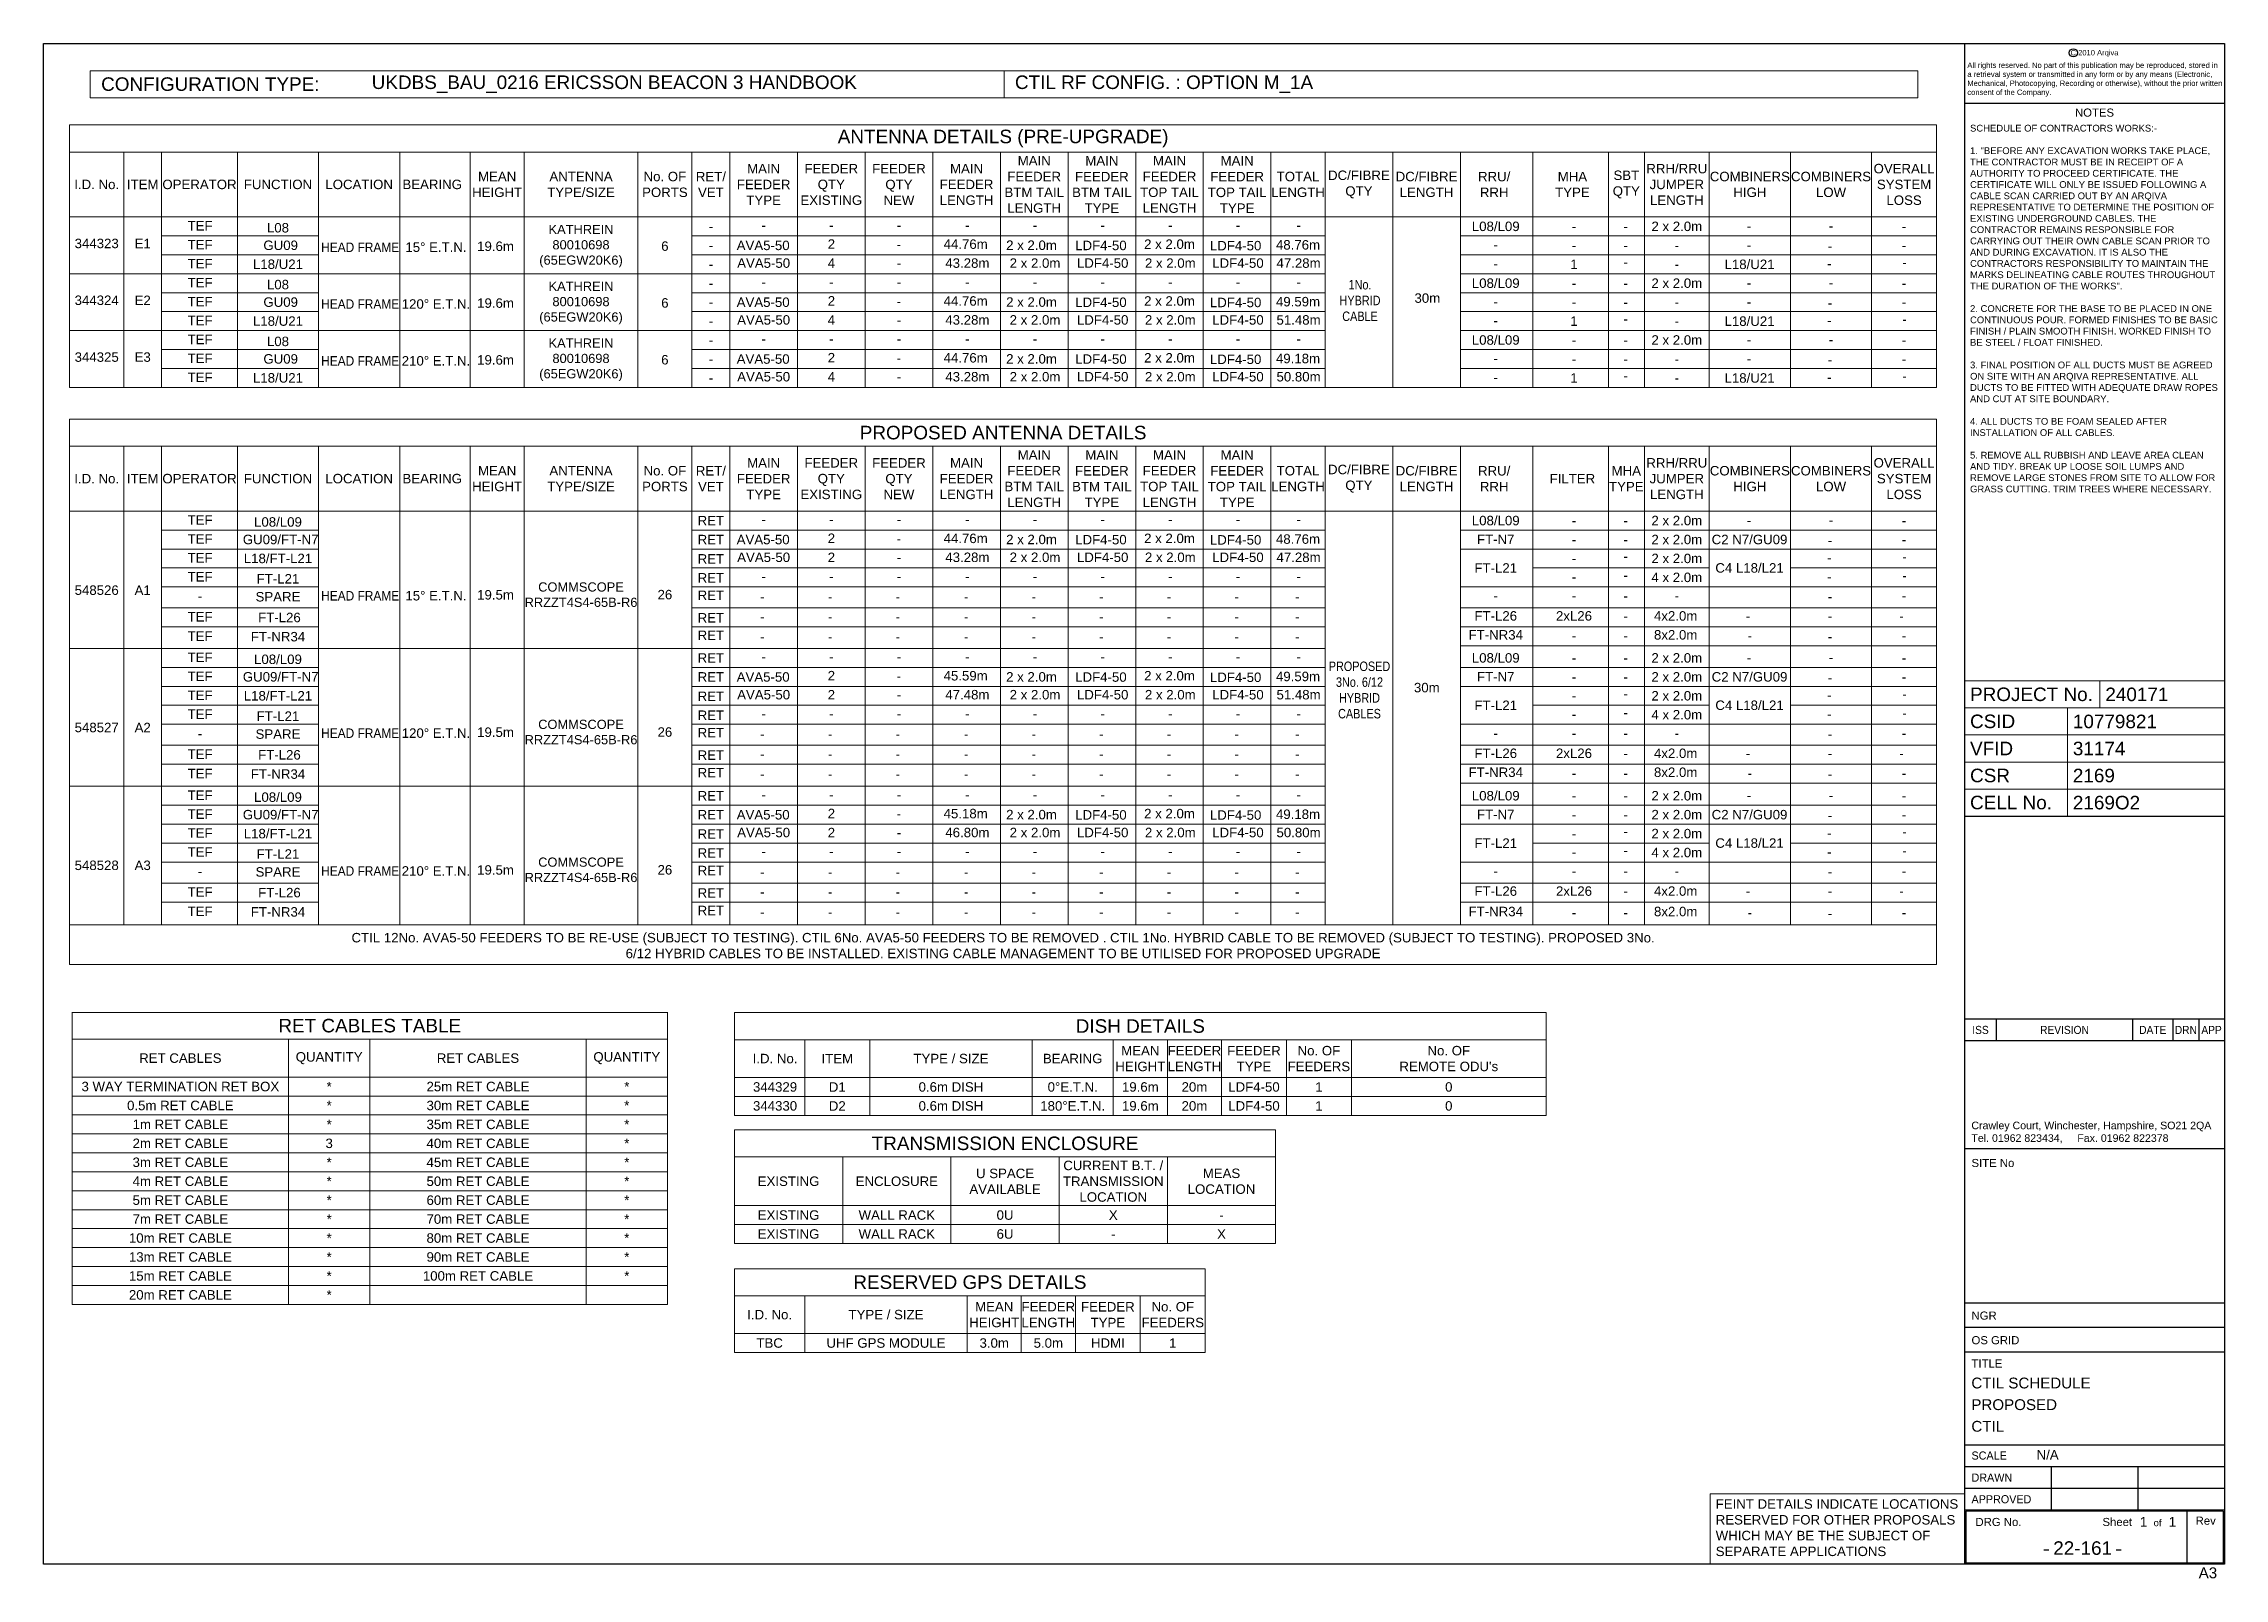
# Paper-space layout '22-161 CTIL SCHEDULE' of a CAD drawing. Header units: millimetres. Extents: x 0 to 403, y -3 to 281.
import ezdxf
from ezdxf.enums import TextEntityAlignment as Align

# ---------------------------------------------------------------- set-up
doc = ezdxf.new("R2010")
doc.units = ezdxf.units.MM
doc.header["$LTSCALE"] = 30
doc.layers.add('ACAD ENTITIES HIDDEN', color=7, linetype='Continuous')
doc.layers.add('BORDER', color=7, linetype='Continuous', lineweight=25)
doc.layers.add('TEXT AND DIMENSIONS', color=7, linetype='Continuous', lineweight=13)
doc.layers.add('VIEWPORTS', color=7, linetype='Continuous', plot=False)
doc.styles.add('textstyle3', font='arial.ttf')
doc.styles.add('textstyle4', font='arial.ttf', dxfattribs={"width": 0.9})
doc.styles.add('textstyle5', font='arial.ttf', dxfattribs={"width": 0.95})

psp = doc.layouts.new('22-161 CTIL SCHEDULE')

# ---------------------------------------------------------------- texts
at = {"layer": 'ACAD ENTITIES HIDDEN', "insert": (356, 266), "char_height": 1.25, "width": 46, "attachment_point": 1, "style": 'textstyle3'}
psp.add_mtext('SCHEDULE OF CONTRACTORS WORKS:-\\P\\P1. "BEFORE ANY EXCAVATION WORKS TAKE PLACE, THE CONTRACTOR MUST BE IN RECEIPT OF A AUTHORITY TO PROCEED CERTIFICATE. THE CERTIFICATE WILL ONLY BE ISSUED FOLLOWING A CABLE SCAN CARRIED OUT BY AN ARQIVA REPRESENTATIVE TO DETERMINE THE POSITION OF EXISTING UNDERGROUND CABLES. THE CONTRACTOR REMAINS RESPONSIBLE FOR CARRYING OUT THEIR OWN CABLE SCAN PRIOR TO AND DURING EXCAVATION. IT IS ALSO THE CONTRACTORS RESPONSIBILITY TO MAINTAIN THE MARKS DELINEATING CABLE ROUTES THROUGHOUT THE DURATION OF THE WORKS".\\P\\P2. CONCRETE FOR THE BASE TO BE PLACED IN ONE CONTINUOUS POUR. FORMED FINISHES TO BE BASIC FINISH / PLAIN SMOOTH FINISH. WORKED FINISH TO BE STEEL / FLOAT FINISHED.\\P\\P3. FINAL POSITION OF ALL DUCTS MUST BE AGREED ON SITE WITH AN ARQIVA REPRESENTATIVE. ALL DUCTS TO BE FITTED WITH ADEQUATE DRAW ROPES AND CUT AT SITE BOUNDARY.\\P\\P4. ALL DUCTS TO BE FOAM SEALED AFTER INSTALLATION OF ALL CABLES.\\P\\P5. REMOVE ALL RUBBISH AND LEAVE AREA CLEAN AND TIDY. BREAK UP LOOSE SOIL LUMPS AND REMOVE LARGE STONES FROM SITE TO ALLOW FOR GRASS CUTTING. TRIM TREES WHERE NECESSARY.', dxfattribs=at)
at = {"layer": 'TEXT AND DIMENSIONS', "style": 'textstyle3'}
for s, insert, char_height, attachment_point in [('CONFIGURATION TYPE:', (10.63, 273.5), 2.5, 4), ('UKDBS_BAU_0216 ERICSSON BEACON 3 HANDBOOK', (60.63, 273.5), 2.5, 4), ('CTIL RF CONFIG. : OPTION M_1A', (179.5, 273.5), 2.5, 4), ('ANTENNA DETAILS (PRE-UPGRADE)', (177.31, 263.47), 2.5, 5), ('MAIN\\PFEEDER\\PTYPE', (133.06, 254.97), 1.75, 5), ('FEEDER\\PQTY\\PEXISTING', (145.56, 254.97), 1.75, 5), ('FEEDER\\PQTY\\PNEW', (158.06, 254.97), 1.75, 5), ('MAIN\\PFEEDER\\PLENGTH', (170.56, 254.97), 1.75, 5), ('MAIN\\PFEEDER\\PBTM TAIL\\PLENGTH', (183.06, 254.97), 1.75, 5), ('MAIN\\PFEEDER\\PBTM TAIL\\PTYPE', (195.56, 254.97), 1.75, 5), ('MAIN\\PFEEDER\\PTOP TAIL\\PLENGTH', (208.06, 254.97), 1.75, 5), ('MAIN\\PFEEDER\\PTOP TAIL\\PTYPE', (220.56, 254.97), 1.75, 5), ('RRH/RRU\\PJUMPER\\PLENGTH', (301.81, 254.97), 1.75, 5), ('OVERALL\\PSYSTEM\\PLOSS', (343.81, 254.97), 1.75, 5), ('I.D. No.', (9.81, 254.97), 1.75, 5), ('ITEM', (18.31, 254.97), 1.75, 5), ('OPERATOR', (28.81, 254.97), 1.75, 5), ('FUNCTION', (43.31, 254.97), 1.75, 5), ('LOCATION', (58.31, 254.97), 1.75, 5), ('BEARING', (71.81, 254.97), 1.75, 5), ('MEAN\\PHEIGHT', (83.81, 254.97), 1.75, 5), ('ANTENNA \\PTYPE/SIZE', (99.31, 254.97), 1.75, 5), ('No. OF\\PPORTS', (114.81, 254.97), 1.75, 5), ('RET/\\PVET', (123.31, 254.97), 1.75, 5), ('TOTAL\\PLENGTH', (231.81, 254.97), 1.75, 5), ('DC/FIBRE \\PQTY', (243.06, 254.97), 1.75, 5), ('DC/FIBRE \\PLENGTH', (255.56, 254.97), 1.75, 5), ('RRU/\\PRRH', (268.06, 254.97), 1.75, 5), ('MHA\\PTYPE', (282.52, 254.97), 1.75, 5), ('SBT\\PQTY', (292.48, 254.97), 1.75, 5), ('COMBINERS\\PHIGH', (315.31, 254.97), 1.75, 5), ('COMBINERS\\PLOW', (330.31, 254.97), 1.75, 5), ('-', (123.31, 247.22), 1.75, 5), ('L08/L09', (268.35, 247.22), 1.75, 5), ('-', (282.81, 247.22), 1.75, 5), ('2 x 2.0m', (301.81, 247.22), 1.75, 5), ('-', (315.13, 247.27), 1.75, 5), ('-', (343.81, 247.22), 1.75, 5), ('E1', (18.31, 244.06), 1.75, 5), ('{\\W0.9;HEAD FRAME}', (58.5, 243.37), 1.75, 5), ('15%%D E.T.N.', (72.51, 243.37), 1.75, 5), ('-', (123.31, 243.72), 1.75, 5), ('-', (158.04, 243.88), 1.75, 5), ('2 x 2.0m', (182.56, 243.73), 1.75, 5), ('-', (268.35, 243.81), 1.75, 5), ('-', (282.81, 243.72), 1.75, 5), ('-', (292.35, 243.71), 1.75, 5), ('-', (301.81, 243.72), 1.75, 5), ('-', (315.13, 243.77), 1.75, 5), ('-', (330.13, 243.58), 1.75, 5), ('-', (343.81, 243.72), 1.75, 5), ('-', (123.31, 240.22), 1.75, 5), ('-', (268.35, 240.31), 1.75, 5), ('1', (282.81, 240.22), 1.75, 5), ('-', (292.35, 240.63), 1.75, 5), ('-', (301.81, 240.22), 1.75, 5), ('L18/U21', (315.25, 240.2), 1.75, 5), ('-', (330.01, 240.35), 1.75, 5), ('-', (343.89, 240.56), 1.75, 5), ('E2', (18.31, 233.56), 1.75, 5), ('{\\W0.9;HEAD FRAME}', (58.5, 232.87), 1.75, 5), ('120%%D E.T.N.', (72.51, 232.87), 1.75, 5), ('-', (123.31, 236.72), 1.75, 5), ('2 x 2.0m', (182.56, 233.23), 1.75, 5), ('L08/L09', (268.35, 236.72), 1.75, 5), ('-', (282.81, 236.72), 1.75, 5), ('2 x 2.0m', (301.81, 236.72), 1.75, 5), ('-', (315.13, 236.77), 1.75, 5), ('-', (343.81, 236.72), 1.75, 5), ('-', (123.31, 233.22), 1.75, 5), ('-', (158.04, 233.38), 1.75, 5), ('-', (268.35, 233.31), 1.75, 5), ('-', (268.35, 229.81), 1.75, 5), ('1', (282.81, 229.72), 1.75, 5), ('-', (282.81, 233.22), 1.75, 5), ('-', (292.35, 233.21), 1.75, 5), ('-', (292.35, 230.13), 1.75, 5), ('-', (301.81, 233.22), 1.75, 5), ('L18/U21', (315.25, 229.7), 1.75, 5), ('-', (315.13, 233.27), 1.75, 5), ('-', (330.01, 229.85), 1.75, 5), ('-', (330.13, 233.08), 1.75, 5), ('-', (343.81, 233.22), 1.75, 5), ('-', (343.89, 230.06), 1.75, 5), ('-', (123.31, 229.72), 1.75, 5), ('-', (123.31, 226.22), 1.75, 5), ('L08/L09', (268.35, 226.22), 1.75, 5), ('-', (282.81, 226.22), 1.75, 5), ('2 x 2.0m', (301.81, 226.22), 1.75, 5), ('-', (301.81, 229.72), 1.75, 5), ('-', (315.13, 226.27), 1.75, 5), ('-', (343.81, 226.22), 1.75, 5), ('E3', (18.31, 223.06), 1.75, 5), ('{\\W0.9;HEAD FRAME}', (58.5, 222.37), 1.75, 5), ('210%%D E.T.N.', (72.51, 222.37), 1.75, 5), ('-', (123.31, 222.72), 1.75, 5), ('-', (158.04, 222.88), 1.75, 5), ('2 x 2.0m', (182.56, 222.73), 1.75, 5), ('-', (268.35, 222.81), 1.75, 5), ('-', (282.81, 222.72), 1.75, 5), ('-', (292.35, 222.71), 1.75, 5), ('-', (301.81, 222.72), 1.75, 5), ('-', (315.13, 222.77), 1.75, 5), ('-', (330.13, 222.58), 1.75, 5), ('-', (343.81, 222.72), 1.75, 5), ('-', (123.31, 219.22), 1.75, 5), ('-', (268.35, 219.31), 1.75, 5), ('1', (282.81, 219.22), 1.75, 5), ('-', (292.35, 219.63), 1.75, 5), ('-', (301.81, 219.22), 1.75, 5), ('L18/U21', (315.25, 219.2), 1.75, 5), ('-', (330.01, 219.35), 1.75, 5), ('-', (343.89, 219.56), 1.75, 5), ('PROPOSED ANTENNA DETAILS ', (177.31, 209.1), 2.5, 5), ('MAIN\\PFEEDER\\PBTM TAIL\\PLENGTH', (183.06, 200.6), 1.75, 5), ('MAIN\\PFEEDER\\PBTM TAIL\\PTYPE', (195.56, 200.6), 1.75, 5), ('MAIN\\PFEEDER\\PTOP TAIL\\PLENGTH', (208.06, 200.6), 1.75, 5), ('MAIN\\PFEEDER\\PTOP TAIL\\PTYPE', (220.56, 200.6), 1.75, 5), ('OPERATOR', (28.81, 200.6), 1.75, 5), ('FUNCTION', (43.31, 200.6), 1.75, 5), ('LOCATION', (58.31, 200.6), 1.75, 5), ('BEARING', (71.81, 200.6), 1.75, 5), ('MEAN\\PHEIGHT', (83.81, 200.6), 1.75, 5), ('ANTENNA \\PTYPE/SIZE', (99.31, 200.6), 1.75, 5), ('No. OF\\PPORTS', (114.81, 200.6), 1.75, 5), ('RET/\\PVET', (123.31, 200.6), 1.75, 5), ('MAIN\\PFEEDER\\PTYPE', (133.06, 200.6), 1.75, 5), ('FEEDER\\PQTY\\PEXISTING', (145.56, 200.6), 1.75, 5), ('FEEDER\\PQTY\\PNEW', (158.06, 200.6), 1.75, 5), ('MAIN\\PFEEDER\\PLENGTH', (170.56, 200.6), 1.75, 5), ('TOTAL\\PLENGTH', (231.81, 200.6), 1.75, 5), ('DC/FIBRE \\PQTY', (243.06, 200.6), 1.75, 5), ('DC/FIBRE \\PLENGTH', (255.56, 200.6), 1.75, 5), ('RRU/\\PRRH', (268.06, 200.6), 1.75, 5), ('MHA\\PTYPE', (292.48, 200.6), 1.75, 5), ('RRH/RRU\\PJUMPER\\PLENGTH', (301.81, 200.6), 1.75, 5), ('COMBINERS\\PHIGH', (315.31, 200.6), 1.75, 5), ('COMBINERS\\PLOW', (330.31, 200.6), 1.75, 5), ('OVERALL\\PSYSTEM\\PLOSS', (343.81, 200.6), 1.75, 5), ('I.D. No.', (9.81, 200.6), 1.75, 5), ('ITEM', (18.31, 200.6), 1.75, 5), ('FILTER', (282.52, 200.6), 1.75, 5), ('RET', (123.31, 192.85), 1.75, 5), ('L08/L09', (268.35, 192.85), 1.75, 5), ('2 x 2.0m', (301.81, 192.85), 1.75, 5), ('RET', (123.31, 189.35), 1.75, 5), ('-', (158.04, 189.51), 1.75, 5), ('2 x 2.0m', (182.56, 189.36), 1.75, 5), ('FT-N7', (268.35, 189.4), 1.75, 5), ('-', (282.81, 192.85), 1.75, 5), ('2 x 2.0m', (301.81, 189.35), 1.75, 5), ('C2 N7/GU09', (315.25, 189.35), 1.75, 5), ('-', (315.13, 192.9), 1.75, 5), ('-', (343.81, 192.85), 1.75, 5), ('RET', (123.31, 185.78), 1.75, 5), ('-', (282.81, 189.35), 1.75, 5), ('-', (282.81, 185.85), 1.75, 5), ('-', (292.35, 189.34), 1.75, 5), ('-', (292.35, 186.26), 1.75, 5), ('2 x 2.0m', (301.81, 185.85), 1.75, 5), ('-', (330.01, 185.98), 1.75, 5), ('-', (330.13, 189.21), 1.75, 5), ('-', (343.81, 189.35), 1.75, 5), ('-', (343.89, 186.19), 1.75, 5), ('RET', (123.31, 182.28), 1.75, 5), ('FT-L21', (268.35, 184.1), 1.75, 5), ('-', (282.81, 182.45), 1.75, 5), ('-', (292.35, 182.76), 1.75, 5), ('4 x 2.0m', (301.81, 182.35), 1.75, 5), ('C4 L18/L21', (315.25, 184.1), 1.75, 5), ('-', (330.01, 182.48), 1.75, 5), ('-', (343.89, 182.69), 1.75, 5), ('A1', (18.31, 179.99), 1.75, 5), ('{\\W0.9;HEAD FRAME}', (58.5, 178.96), 1.75, 5), ('15%%D E.T.N.', (72.51, 178.96), 1.75, 5), ('RET', (123.31, 179.05), 1.75, 5), ('-', (268.35, 178.95), 1.75, 5), ('-', (282.81, 178.95), 1.75, 5), ('-', (292.35, 178.94), 1.75, 5), ('-', (301.81, 178.95), 1.75, 5), ('-', (330.13, 178.81), 1.75, 5), ('-', (343.81, 178.95), 1.75, 5), ('RET', (123.31, 174.89), 1.75, 5), ('RET', (123.31, 171.66), 1.75, 5), ('-', (282.81, 171.56), 1.75, 5), ('-', (292.35, 171.55), 1.75, 5), ('-', (315.31, 171.56), 1.75, 5), ('-', (330.13, 171.42), 1.75, 5), ('-', (343.81, 171.56), 1.75, 5), ('RET', (123.31, 167.47), 1.75, 5), ('L08/L09', (268.35, 167.47), 1.75, 5), ('-', (282.81, 167.47), 1.75, 5), ('2 x 2.0m', (301.81, 167.47), 1.75, 5), ('-', (315.13, 167.51), 1.75, 5), ('-', (343.81, 167.47), 1.75, 5), ('RET', (123.31, 163.97), 1.75, 5), ('RET', (123.31, 160.39), 1.75, 5), ('-', (158.04, 164.13), 1.75, 5), ('2 x 2.0m', (182.56, 163.97), 1.75, 5), ('FT-N7', (268.35, 164.01), 1.75, 5), ('-', (282.81, 163.97), 1.75, 5), ('-', (292.35, 163.96), 1.75, 5), ('2 x 2.0m', (301.81, 163.97), 1.75, 5), ('2 x 2.0m', (301.81, 160.47), 1.75, 5), ('C2 N7/GU09', (315.25, 163.97), 1.75, 5), ('-', (330.13, 163.83), 1.75, 5), ('-', (343.81, 163.97), 1.75, 5), ('PROJECT No.', (356, 160.74), 2.5, 4), ('RET', (123.31, 156.89), 1.75, 5), ('FT-L21', (268.35, 158.72), 1.75, 5), ('-', (282.81, 160.47), 1.75, 5), ('-', (292.35, 160.87), 1.75, 5), ('-', (292.35, 157.37), 1.75, 5), ('4 x 2.0m', (301.81, 156.97), 1.75, 5), ('C4 L18/L21', (315.25, 158.72), 1.75, 5), ('-', (330.01, 160.6), 1.75, 5), ('-', (343.89, 160.8), 1.75, 5), ('-', (343.89, 157.3), 1.75, 5), ('A2', (18.31, 154.61), 1.75, 5), ('{\\W0.9;HEAD FRAME}', (58.5, 153.57), 1.75, 5), ('120%%D E.T.N.', (72.51, 153.57), 1.75, 5), ('RET', (123.31, 153.66), 1.75, 5), ('-', (268.35, 153.56), 1.75, 5), ('-', (282.81, 157.06), 1.75, 5), ('-', (282.81, 153.56), 1.75, 5), ('-', (292.35, 153.55), 1.75, 5), ('-', (301.81, 153.56), 1.75, 5), ('-', (330.01, 157.1), 1.75, 5), ('-', (330.13, 153.42), 1.75, 5), ('-', (343.81, 153.56), 1.75, 5), ('CSID', (356, 155.74), 2.5, 4), ('RET', (123.31, 149.51), 1.75, 5), ('VFID', (356, 150.74), 2.5, 4), ('RET', (123.31, 146.27), 1.75, 5), ('-', (282.81, 146.17), 1.75, 5), ('-', (292.35, 146.16), 1.75, 5), ('-', (315.31, 146.17), 1.75, 5), ('-', (330.13, 146.03), 1.75, 5), ('-', (343.81, 146.17), 1.75, 5), ('CSR', (356, 145.74), 2.5, 4), ('RET', (123.31, 142), 1.75, 5), ('L08/L09', (268.35, 142), 1.75, 5), ('-', (282.81, 142), 1.75, 5), ('2 x 2.0m', (301.81, 142), 1.75, 5), ('-', (315.13, 142.05), 1.75, 5), ('-', (343.81, 142), 1.75, 5), ('CELL No.', (356, 140.74), 2.5, 4), ('RET', (123.31, 138.5), 1.75, 5), ('-', (158.04, 138.66), 1.75, 5), ('2 x 2.0m', (182.56, 138.51), 1.75, 5), ('FT-N7', (268.35, 138.54), 1.75, 5), ('-', (282.81, 138.5), 1.75, 5), ('-', (292.35, 138.49), 1.75, 5), ('2 x 2.0m', (301.81, 138.5), 1.75, 5), ('C2 N7/GU09', (315.25, 138.5), 1.75, 5), ('-', (330.13, 138.36), 1.75, 5), ('-', (343.81, 138.5), 1.75, 5), ('RET', (123.31, 134.93), 1.75, 5), ('FT-L21', (268.35, 133.25), 1.75, 5), ('-', (282.81, 135), 1.75, 5), ('-', (292.35, 135.41), 1.75, 5), ('2 x 2.0m', (301.81, 135), 1.75, 5), ('C4 L18/L21', (315.25, 133.25), 1.75, 5), ('-', (330.01, 135.13), 1.75, 5), ('-', (343.89, 135.34), 1.75, 5), ('A3', (18.31, 129.14), 1.75, 5), ('{\\W0.9;HEAD FRAME}', (58.5, 128.1), 1.75, 5), ('210%%D E.T.N.', (72.51, 128.1), 1.75, 5), ('RET', (123.31, 131.43), 1.75, 5), ('RET', (123.31, 128.19), 1.75, 5), ('-', (282.81, 131.59), 1.75, 5), ('-', (292.35, 131.91), 1.75, 5), ('4 x 2.0m', (301.81, 131.5), 1.75, 5), ('-', (330.01, 131.63), 1.75, 5), ('-', (343.89, 131.84), 1.75, 5), ('-', (268.35, 128.09), 1.75, 5), ('-', (282.81, 128.09), 1.75, 5), ('-', (292.35, 128.08), 1.75, 5), ('-', (301.81, 128.09), 1.75, 5), ('-', (330.13, 127.95), 1.75, 5), ('-', (343.81, 128.09), 1.75, 5), ('RET', (123.31, 124.04), 1.75, 5), ('RET', (123.31, 120.8), 1.75, 5), ('-', (282.81, 120.42), 1.75, 5), ('-', (292.35, 120.41), 1.75, 5), ('-', (315.31, 120.42), 1.75, 5), ('-', (330.13, 120.28), 1.75, 5), ('-', (343.81, 120.42), 1.75, 5), ('DISH DETAILS', (202.67, 99.43), 2.5, 5), ('RET CABLES', (25.27, 93.51), 1.75, 5), ('QUANTITY', (52.77, 93.51), 1.75, 5), ('RET CABLES', (80.27, 93.51), 1.75, 5), ('QUANTITY', (107.77, 93.51), 1.75, 5), ('I.D. No.', (135.17, 93.43), 1.75, 5), ('ITEM', (146.67, 93.43), 1.75, 5), ('TYPE / SIZE', (167.67, 93.43), 1.75, 5), ('BEARING', (190.17, 93.43), 1.75, 5), ('MEAN\\PHEIGHT', (202.67, 93.43), 1.75, 5), ('FEEDER\\PLENGTH', (212.67, 93.43), 1.75, 5), ('FEEDER\\PTYPE', (223.67, 93.43), 1.75, 5), ('No. OF\\PFEEDERS', (235.67, 93.43), 1.75, 5), ("No. OF\\PREMOTE ODU's", (259.67, 93.43), 1.75, 5), ('3 WAY TERMINATION RET BOX', (25.27, 88.26), 1.75, 5), ('*', (52.77, 88.26), 1.75, 5), ('25m RET CABLE', (80.27, 88.26), 1.75, 5), ('*', (107.77, 88.26), 1.75, 5), ('344329', (135.17, 88.18), 1.75, 5), ('D1', (146.67, 88.18), 1.75, 5), ('0.6m DISH', (167.67, 88.18), 1.75, 5), ('0°E.T.N.', (190.17, 88.18), 1.75, 5), ('19.6m', (202.67, 88.18), 1.75, 5), ('20m', (212.67, 88.18), 1.75, 5), ('LDF4-50', (223.67, 88.18), 1.75, 5), ('1', (235.67, 88.18), 1.75, 5), ('0', (259.67, 88.18), 1.75, 5), ('0.5m RET CABLE', (25.27, 84.76), 1.75, 5), ('30m RET CABLE', (80.27, 84.76), 1.75, 5), ('*', (107.77, 84.76), 1.75, 5), ('344330', (135.17, 84.68), 1.75, 5), ('D2', (146.67, 84.68), 1.75, 5), ('0.6m DISH', (167.67, 84.68), 1.75, 5), ('180°E.T.N.', (190.17, 84.68), 1.75, 5), ('19.6m', (202.67, 84.68), 1.75, 5), ('20m', (212.67, 84.68), 1.75, 5), ('LDF4-50', (223.67, 84.68), 1.75, 5), ('1', (235.67, 84.68), 1.75, 5), ('0', (259.67, 84.68), 1.75, 5), ('1m RET CABLE', (25.27, 81.26), 1.75, 5), ('*', (52.77, 81.26), 1.75, 5), ('35m RET CABLE', (80.27, 81.26), 1.75, 5), ('*', (107.77, 81.26), 1.75, 5), ('2m RET CABLE', (25.27, 77.76), 1.75, 5), ('40m RET CABLE', (80.27, 77.76), 1.75, 5), ('*', (107.77, 77.76), 1.75, 5), ('TRANSMISSION ENCLOSURE', (177.67, 77.76), 2.5, 5), ('3m RET CABLE', (25.27, 74.26), 1.75, 5), ('45m RET CABLE', (80.27, 74.26), 1.75, 5), ('*', (107.77, 74.26), 1.75, 5), ('U SPACE\\PAVAILABLE', (177.67, 70.76), 1.75, 5), ('CURRENT B.T. /\\PTRANSMISSION\\PLOCATION', (197.67, 70.76), 1.75, 5), ('MEAS\\PLOCATION', (217.67, 70.76), 1.75, 5), ('4m RET CABLE', (25.27, 70.76), 1.75, 5), ('*', (52.77, 70.76), 1.75, 5), ('50m RET CABLE', (80.27, 70.76), 1.75, 5), ('*', (107.77, 70.76), 1.75, 5), ('EXISTING', (137.67, 70.76), 1.75, 5), ('ENCLOSURE', (157.67, 70.76), 1.75, 5), ('5m RET CABLE', (25.27, 67.26), 1.75, 5), ('7m RET CABLE', (25.27, 63.76), 1.75, 5), ('*', (52.77, 67.26), 1.75, 5), ('*', (52.77, 63.76), 1.75, 5), ('60m RET CABLE', (80.27, 67.26), 1.75, 5), ('70m RET CABLE', (80.27, 63.76), 1.75, 5), ('*', (107.77, 67.26), 1.75, 5), ('*', (107.77, 63.76), 1.75, 5), ('EXISTING', (137.67, 64.51), 1.75, 5), ('WALL RACK', (157.67, 64.51), 1.75, 5), ('0U', (177.67, 64.51), 1.75, 5), ('X', (197.67, 64.51), 1.75, 5), ('10m RET CABLE', (25.27, 60.26), 1.75, 5), ('*', (52.77, 60.26), 1.75, 5), ('80m RET CABLE', (80.27, 60.26), 1.75, 5), ('*', (107.77, 60.26), 1.75, 5), ('EXISTING', (137.67, 61.01), 1.75, 5), ('WALL RACK', (157.67, 61.01), 1.75, 5), ('6U', (177.67, 61.01), 1.75, 5), ('-', (197.67, 61.01), 1.75, 5), ('X', (217.67, 61.01), 1.75, 5), ('-', (217.67, 64.51), 1.75, 5), ('13m RET CABLE', (25.27, 56.76), 1.75, 5), ('*', (52.77, 56.76), 1.75, 5), ('90m RET CABLE', (80.27, 56.76), 1.75, 5), ('*', (107.77, 56.76), 1.75, 5), ('15m RET CABLE', (25.27, 53.26), 1.75, 5), ('*', (52.77, 53.26), 1.75, 5), ('100m RET CABLE', (80.27, 53.26), 1.75, 5), ('*', (107.77, 53.26), 1.75, 5), ('RESERVED GPS DETAILS', (171.17, 52.11), 2.5, 5), ('20m RET CABLE', (25.27, 49.76), 1.75, 5), ('*', (52.77, 49.76), 1.75, 5), ('MEAN\\PHEIGHT', (175.67, 46.11), 1.75, 5), ('FEEDER\\PLENGTH', (185.67, 46.11), 1.75, 5), ('FEEDER\\PTYPE', (196.67, 46.11), 1.75, 5), ('No. OF\\PFEEDERS', (208.67, 46.11), 1.75, 5), ('I.D. No.', (134.17, 46.11), 1.75, 5), ('TYPE / SIZE', (155.67, 46.11), 1.75, 5), ('TBC', (134.17, 40.86), 1.75, 5), ('UHF GPS MODULE', (155.67, 40.86), 1.75, 5), ('3.0m', (175.67, 40.86), 1.75, 5), ('5.0m', (185.67, 40.86), 1.75, 5), ('HDMI', (196.67, 40.86), 1.75, 5), ('1', (208.67, 40.86), 1.75, 5)]:
    psp.add_mtext(s, dxfattribs=dict(at, insert=insert, char_height=char_height, attachment_point=attachment_point))
for s, insert, char_height, width, attachment_point in [('TEF', (28.91, 247.33), 1.75, 20.0001, 5), ('L08', (43.31, 246.96), 1.75, 15, 5), ('KATHREIN 80010698 (65EGW20K6) ', (99.31, 243.57), 1.7, 21.16, 5), ('\\A1;-', (133.06, 247.43), 1.75, 28.3911, 5), ('-', (145.58, 247.43), 1.75, 11.0526, 5), ('-', (158.08, 247.43), 1.75, 12.9889, 5), ('-', (170.71, 247.43), 1.75, 10.7519, 5), ('-', (183.21, 247.43), 1.75, 10.7519, 5), ('-', (195.71, 247.43), 1.75, 10.7519, 5), ('-', (208.21, 247.43), 1.75, 10.7519, 5), ('-', (220.71, 247.43), 1.75, 10.7519, 5), ('-', (231.91, 247.43), 1.75, 9.9999, 5), ('-', (292.35, 247.22), 1.75, 4.4113, 5), ('-', (330.31, 247.31), 1.75, 15, 5), ('344323', (9.81, 244.06), 1.75, 8.0644, 5), ('TEF', (28.91, 243.83), 1.75, 20.0001, 5), ('GU09', (43.81, 243.72), 1.75, 6.2965, 5), ('19.6m', (83.51, 243.54), 1.75, 9.9996, 5), ('6', (114.81, 243.57), 1.75, 4.3643, 5), ('AVA5-50', (132.97, 243.7), 1.75, 12.4998, 5), ('2', (145.58, 243.96), 1.75, 11.0526, 5), ('44.76m', (170.39, 243.93), 1.75, 10.7519, 5), ('LDF4-50', (195.39, 243.69), 1.75, 10.7519, 5), ('2 x 2.0m', (208.06, 243.93), 1.75, 10.7519, 5), ('LDF4-50', (220.28, 243.65), 1.75, 12.4998, 5), ('48.76m', (231.81, 243.8), 1.75, 10.7519, 5), ('TEF', (28.91, 240.33), 1.75, 20.0001, 5), ('L18/U21', (43.31, 240.22), 1.75, 15, 5), ('AVA5-50', (133.06, 240.43), 1.75, 28.3911, 5), ('4', (145.58, 240.43), 1.75, 11.0526, 5), ('-', (158.08, 240.43), 1.75, 12.9889, 5), ('43.28m', (170.71, 240.43), 1.75, 10.7519, 5), ('2 x 2.0m', (183.21, 240.43), 1.75, 10.7519, 5), ('LDF4-50', (195.71, 240.43), 1.75, 10.7519, 5), ('2 x 2.0m', (208.21, 240.43), 1.75, 10.7519, 5), ('LDF4-50', (220.71, 240.43), 1.75, 10.7519, 5), ('47.28m', (231.91, 240.43), 1.75, 9.9999, 5), ('344324', (9.81, 233.56), 1.75, 8.0644, 5), ('TEF', (28.91, 236.83), 1.75, 20.0001, 5), ('TEF', (28.91, 233.33), 1.75, 20.0001, 5), ('GU09', (43.81, 233.22), 1.75, 6.2965, 5), ('L08', (43.31, 236.46), 1.75, 15, 5), ('19.6m', (83.51, 233.04), 1.75, 9.9996, 5), ('KATHREIN 80010698 (65EGW20K6) ', (99.31, 233.07), 1.7, 21.16, 5), ('6', (114.81, 233.07), 1.75, 4.3643, 5), ('AVA5-50', (132.97, 233.2), 1.75, 12.4998, 5), ('\\A1;-', (133.06, 236.93), 1.75, 28.3911, 5), ('2', (145.58, 233.46), 1.75, 11.0526, 5), ('-', (145.58, 236.93), 1.75, 11.0526, 5), ('-', (158.08, 236.93), 1.75, 12.9889, 5), ('44.76m', (170.39, 233.43), 1.75, 10.7519, 5), ('-', (170.71, 236.93), 1.75, 10.7519, 5), ('-', (183.21, 236.93), 1.75, 10.7519, 5), ('LDF4-50', (195.39, 233.19), 1.75, 10.7519, 5), ('-', (195.71, 236.93), 1.75, 10.7519, 5), ('2 x 2.0m', (208.06, 233.43), 1.75, 10.7519, 5), ('-', (208.21, 236.93), 1.75, 10.7519, 5), ('LDF4-50', (220.28, 233.15), 1.75, 12.4998, 5), ('-', (220.71, 236.93), 1.75, 10.7519, 5), ('49.59m', (231.81, 233.3), 1.75, 10.7519, 5), ('-', (231.91, 236.93), 1.75, 9.9999, 5), ('{\\fArial Narrow|b0|i0|c0|p34;1No. HYBRID CABLE }', (243.27, 233.52), 1.75, 11.1228, 5), ('30m', (255.71, 233.96), 1.75, 10.7519, 5), ('-', (292.35, 236.72), 1.75, 4.4113, 5), ('-', (330.31, 236.81), 1.75, 15, 5), ('TEF', (28.91, 229.83), 1.75, 20.0001, 5), ('L18/U21', (43.31, 229.72), 1.75, 15, 5), ('AVA5-50', (133.06, 229.93), 1.75, 28.3911, 5), ('4', (145.58, 229.93), 1.75, 11.0526, 5), ('-', (158.08, 229.93), 1.75, 12.9889, 5), ('43.28m', (170.71, 229.93), 1.75, 10.7519, 5), ('2 x 2.0m', (183.21, 229.93), 1.75, 10.7519, 5), ('LDF4-50', (195.71, 229.93), 1.75, 10.7519, 5), ('2 x 2.0m', (208.21, 229.93), 1.75, 10.7519, 5), ('LDF4-50', (220.71, 229.93), 1.75, 10.7519, 5), ('51.48m', (231.91, 229.93), 1.75, 9.9999, 5), ('TEF', (28.91, 226.33), 1.75, 20.0001, 5), ('L08', (43.31, 225.96), 1.75, 15, 5), ('KATHREIN 80010698 (65EGW20K6) ', (99.31, 222.57), 1.7, 21.16, 5), ('\\A1;-', (133.06, 226.43), 1.75, 28.3911, 5), ('-', (145.58, 226.43), 1.75, 11.0526, 5), ('-', (158.08, 226.43), 1.75, 12.9889, 5), ('-', (170.71, 226.43), 1.75, 10.7519, 5), ('-', (183.21, 226.43), 1.75, 10.7519, 5), ('-', (195.71, 226.43), 1.75, 10.7519, 5), ('-', (208.21, 226.43), 1.75, 10.7519, 5), ('-', (220.71, 226.43), 1.75, 10.7519, 5), ('-', (231.91, 226.43), 1.75, 9.9999, 5), ('-', (292.35, 226.22), 1.75, 4.4113, 5), ('-', (330.31, 226.31), 1.75, 15, 5), ('344325', (9.81, 223.06), 1.75, 8.0644, 5), ('TEF', (28.91, 222.83), 1.75, 20.0001, 5), ('GU09', (43.81, 222.72), 1.75, 6.2965, 5), ('19.6m', (83.51, 222.54), 1.75, 9.9996, 5), ('6', (114.81, 222.57), 1.75, 4.3643, 5), ('AVA5-50', (132.97, 222.7), 1.75, 12.4998, 5), ('2', (145.58, 222.96), 1.75, 11.0526, 5), ('44.76m', (170.39, 222.93), 1.75, 10.7519, 5), ('LDF4-50', (195.39, 222.69), 1.75, 10.7519, 5), ('2 x 2.0m', (208.06, 222.93), 1.75, 10.7519, 5), ('LDF4-50', (220.28, 222.65), 1.75, 12.4998, 5), ('49.18m', (231.81, 222.8), 1.75, 10.7519, 5), ('TEF', (28.91, 219.33), 1.75, 20.0001, 5), ('L18/U21', (43.31, 219.22), 1.75, 15, 5), ('AVA5-50', (133.06, 219.43), 1.75, 28.3911, 5), ('4', (145.58, 219.43), 1.75, 11.0526, 5), ('-', (158.08, 219.43), 1.75, 12.9889, 5), ('43.28m', (170.71, 219.43), 1.75, 10.7519, 5), ('2 x 2.0m', (183.21, 219.43), 1.75, 10.7519, 5), ('LDF4-50', (195.71, 219.43), 1.75, 10.7519, 5), ('2 x 2.0m', (208.21, 219.43), 1.75, 10.7519, 5), ('LDF4-50', (220.71, 219.43), 1.75, 10.7519, 5), ('50.80m', (231.91, 219.43), 1.75, 9.9999, 5), ('TEF', (28.91, 192.97), 1.75, 20.0001, 5), ('L08/L09', (43.31, 192.59), 1.75, 15, 5), ('TEF', (28.91, 189.47), 1.75, 20.0001, 5), ('GU09/FT-N7', (43.81, 189.35), 1.75, 6.2965, 5), ('AVA5-50', (132.97, 189.34), 1.75, 12.4998, 5), ('\\A1;-', (133.06, 193.06), 1.75, 28.3911, 5), ('2', (145.58, 189.59), 1.75, 11.0526, 5), ('-', (145.58, 193.06), 1.75, 11.0526, 5), ('-', (158.08, 193.06), 1.75, 12.9889, 5), ('44.76m', (170.39, 189.56), 1.75, 10.7519, 5), ('-', (170.71, 193.06), 1.75, 10.7519, 5), ('-', (183.21, 193.06), 1.75, 10.7519, 5), ('LDF4-50', (195.39, 189.32), 1.75, 10.7519, 5), ('-', (195.71, 193.06), 1.75, 10.7519, 5), ('2 x 2.0m', (208.06, 189.56), 1.75, 10.7519, 5), ('-', (208.21, 193.06), 1.75, 10.7519, 5), ('LDF4-50', (220.28, 189.28), 1.75, 12.4998, 5), ('-', (220.71, 193.06), 1.75, 10.7519, 5), ('48.76m', (231.81, 189.43), 1.75, 10.7519, 5), ('-', (231.91, 193.06), 1.75, 9.9999, 5), ('-', (292.35, 192.85), 1.75, 4.4113, 5), ('-', (330.31, 192.95), 1.75, 15, 5), ('TEF', (28.91, 185.97), 1.75, 20.0001, 5), ('L18/FT-L21', (43.31, 185.85), 1.75, 15, 5), ('AVA5-50', (133.06, 186.06), 1.75, 28.3911, 5), ('2', (145.58, 186.06), 1.75, 11.0526, 5), ('-', (158.08, 186.06), 1.75, 12.9889, 5), ('43.28m', (170.71, 186.06), 1.75, 10.7519, 5), ('2 x 2.0m', (183.21, 186.06), 1.75, 10.7519, 5), ('LDF4-50', (195.71, 186.06), 1.75, 10.7519, 5), ('2 x 2.0m', (208.21, 186.06), 1.75, 10.7519, 5), ('LDF4-50', (220.71, 186.06), 1.75, 10.7519, 5), ('47.28m', (231.91, 186.06), 1.75, 9.9999, 5), ('TEF', (28.91, 182.47), 1.75, 20.0001, 5), ('FT-L21', (43.31, 182.1), 1.75, 15, 5), ('COMMSCOPE \\PRRZZT4S4-65B-R6', (99.31, 179.16), 1.7, 21.16, 5), ('\\A1;-', (133.06, 182.56), 1.75, 28.3911, 5), ('-', (145.58, 182.56), 1.75, 11.0526, 5), ('-', (158.08, 182.56), 1.75, 12.9889, 5), ('-', (170.71, 182.56), 1.75, 10.7519, 5), ('-', (183.21, 182.56), 1.75, 10.7519, 5), ('-', (195.71, 182.56), 1.75, 10.7519, 5), ('-', (208.21, 182.56), 1.75, 10.7519, 5), ('-', (220.71, 182.56), 1.75, 10.7519, 5), ('-', (231.91, 182.56), 1.75, 9.9999, 5), ('548526', (9.81, 179.99), 1.75, 11.9985, 5), ('-', (28.91, 178.89), 1.75, 20.0001, 5), ('SPARE', (43.31, 178.77), 1.75, 6.2965, 5), ('19.5m', (83.51, 179.13), 1.75, 9.9996, 5), ('26', (114.81, 179.16), 1.75, 4.3643, 5), ('\\A1;-', (132.83, 178.77), 1.75, 28.3911, 5), ('-', (145.35, 178.77), 1.75, 11.0526, 5), ('-', (157.85, 178.77), 1.75, 12.9889, 5), ('-', (170.48, 178.77), 1.75, 10.7519, 5), ('-', (182.98, 178.77), 1.75, 10.7519, 5), ('-', (195.48, 178.77), 1.75, 10.7519, 5), ('-', (207.98, 178.77), 1.75, 10.7519, 5), ('-', (220.48, 178.77), 1.75, 10.7519, 5), ('-', (231.68, 178.77), 1.75, 9.9999, 5), ('TEF', (28.91, 175.08), 1.75, 20.0001, 5), ('FT-L26', (43.58, 174.94), 1.75, 20.0001, 5), ('\\A1;-', (132.83, 175.08), 1.75, 28.3911, 5), ('-', (145.35, 175.08), 1.75, 11.0526, 5), ('-', (157.85, 175.08), 1.75, 12.9889, 5), ('-', (170.48, 175.08), 1.75, 10.7519, 5), ('-', (182.98, 175.08), 1.75, 10.7519, 5), ('-', (195.48, 175.08), 1.75, 10.7519, 5), ('-', (207.98, 175.08), 1.75, 10.7519, 5), ('-', (220.48, 175.08), 1.75, 10.7519, 5), ('-', (231.68, 175.08), 1.75, 9.9999, 5), ('FT-L26', (268.35, 175.23), 1.75, 7.4996, 5), ('2xL26', (282.81, 175.23), 1.75, 9.9996, 5), ('-', (292.35, 175.23), 1.75, 9.9996, 5), ('4x2.0m', (301.6, 175.23), 1.75, 15.0004, 5), ('-', (314.98, 175.23), 1.75, 15, 5), ('-', (330.13, 175.23), 1.75, 15, 5), ('-', (343.33, 175.23), 1.75, 12.5, 5), ('TEF', (28.91, 171.5), 1.75, 20.0001, 5), ('FT-NR34', (43.31, 171.39), 1.75, 6.2965, 5), ('\\A1;-', (132.83, 171.38), 1.75, 28.3911, 5), ('-', (145.35, 171.38), 1.75, 11.0526, 5), ('-', (157.85, 171.38), 1.75, 12.9889, 5), ('-', (170.48, 171.38), 1.75, 10.7519, 5), ('-', (182.98, 171.38), 1.75, 10.7519, 5), ('-', (195.48, 171.38), 1.75, 10.7519, 5), ('-', (207.98, 171.38), 1.75, 10.7519, 5), ('-', (220.48, 171.38), 1.75, 10.7519, 5), ('-', (231.68, 171.38), 1.75, 9.9999, 5), ('FT-NR34', (268.35, 171.73), 1.75, 7.4996, 5), ('8x2.0m', (301.6, 171.73), 1.75, 15.0004, 5), ('TEF', (28.91, 167.58), 1.75, 20.0001, 5), ('L08/L09', (43.31, 167.21), 1.75, 15, 5), ('\\A1;-', (133.06, 167.67), 1.75, 28.3911, 5), ('-', (145.58, 167.67), 1.75, 11.0526, 5), ('-', (158.08, 167.67), 1.75, 12.9889, 5), ('-', (170.71, 167.67), 1.75, 10.7519, 5), ('-', (183.21, 167.67), 1.75, 10.7519, 5), ('-', (195.71, 167.67), 1.75, 10.7519, 5), ('-', (208.21, 167.67), 1.75, 10.7519, 5), ('-', (220.71, 167.67), 1.75, 10.7519, 5), ('-', (231.91, 167.67), 1.75, 9.9999, 5), ('\\A1;{\\fArial Narrow|b0|i0|c0|p34;PROPOSED 3No. 6/12 HYBRID CABLES}', (243.17, 161.54), 1.75, 11.2695, 5), ('-', (292.35, 167.47), 1.75, 4.4113, 5), ('-', (330.31, 167.56), 1.75, 15, 5), ('TEF', (28.91, 164.08), 1.75, 20.0001, 5), ('TEF', (28.91, 160.58), 1.75, 20.0001, 5), ('GU09/FT-N7', (43.81, 163.97), 1.75, 6.2965, 5), ('L18/FT-L21', (43.31, 160.47), 1.75, 15, 5), ('AVA5-50', (132.97, 163.95), 1.75, 12.4998, 5), ('AVA5-50', (133.06, 160.67), 1.75, 28.3911, 5), ('2', (145.58, 164.2), 1.75, 11.0526, 5), ('2', (145.58, 160.67), 1.75, 11.0526, 5), ('45.59m', (170.39, 164.17), 1.75, 10.7519, 5), ('47.48m', (170.71, 160.67), 1.75, 10.7519, 5), ('2 x 2.0m', (183.21, 160.67), 1.75, 10.7519, 5), ('LDF4-50', (195.39, 163.93), 1.75, 10.7519, 5), ('LDF4-50', (195.71, 160.67), 1.75, 10.7519, 5), ('2 x 2.0m', (208.06, 164.17), 1.75, 10.7519, 5), ('2 x 2.0m', (208.21, 160.67), 1.75, 10.7519, 5), ('LDF4-50', (220.28, 163.89), 1.75, 12.4998, 5), ('LDF4-50', (220.71, 160.67), 1.75, 10.7519, 5), ('49.59m', (231.81, 164.04), 1.75, 10.7519, 5), ('51.48m', (231.91, 160.67), 1.75, 9.9999, 5), ('30m', (255.61, 161.98), 1.75, 10.7519, 5), ('TEF', (28.91, 157.08), 1.75, 20.0001, 5), ('FT-L21', (43.31, 156.71), 1.75, 15, 5), ('-', (158.08, 160.67), 1.75, 12.9889, 5), ('548527', (9.81, 154.61), 1.75, 11.9985, 5), ('-', (28.91, 153.5), 1.75, 20.0001, 5), ('SPARE', (43.31, 153.39), 1.75, 6.2965, 5), ('19.5m', (83.51, 153.74), 1.75, 9.9996, 5), ('COMMSCOPE \\PRRZZT4S4-65B-R6', (99.31, 153.77), 1.7, 21.16, 5), ('26', (114.81, 153.77), 1.75, 4.3643, 5), ('\\A1;-', (132.83, 153.38), 1.75, 28.3911, 5), ('\\A1;-', (133.06, 157.17), 1.75, 28.3911, 5), ('-', (145.35, 153.38), 1.75, 11.0526, 5), ('-', (145.58, 157.17), 1.75, 11.0526, 5), ('-', (157.85, 153.38), 1.75, 12.9889, 5), ('-', (158.08, 157.17), 1.75, 12.9889, 5), ('-', (170.48, 153.38), 1.75, 10.7519, 5), ('-', (170.71, 157.17), 1.75, 10.7519, 5), ('-', (182.98, 153.38), 1.75, 10.7519, 5), ('-', (183.21, 157.17), 1.75, 10.7519, 5), ('-', (195.48, 153.38), 1.75, 10.7519, 5), ('-', (195.71, 157.17), 1.75, 10.7519, 5), ('-', (207.98, 153.38), 1.75, 10.7519, 5), ('-', (208.21, 157.17), 1.75, 10.7519, 5), ('-', (220.48, 153.38), 1.75, 10.7519, 5), ('-', (220.71, 157.17), 1.75, 10.7519, 5), ('-', (231.68, 153.38), 1.75, 9.9999, 5), ('-', (231.91, 157.17), 1.75, 9.9999, 5), ('TEF', (28.91, 149.69), 1.75, 20.0001, 5), ('FT-L26', (43.58, 149.56), 1.75, 20.0001, 5), ('\\A1;-', (132.83, 149.69), 1.75, 28.3911, 5), ('-', (145.35, 149.69), 1.75, 11.0526, 5), ('-', (157.85, 149.69), 1.75, 12.9889, 5), ('-', (170.48, 149.69), 1.75, 10.7519, 5), ('-', (182.98, 149.69), 1.75, 10.7519, 5), ('-', (195.48, 149.69), 1.75, 10.7519, 5), ('-', (207.98, 149.69), 1.75, 10.7519, 5), ('-', (220.48, 149.69), 1.75, 10.7519, 5), ('-', (231.68, 149.69), 1.75, 9.9999, 5), ('FT-L26', (268.35, 149.84), 1.75, 7.4996, 5), ('2xL26', (282.81, 149.84), 1.75, 9.9996, 5), ('-', (292.35, 149.84), 1.75, 9.9996, 5), ('4x2.0m', (301.6, 149.84), 1.75, 15.0004, 5), ('-', (314.98, 149.84), 1.75, 15, 5), ('-', (330.13, 149.84), 1.75, 15, 5), ('-', (343.33, 149.84), 1.75, 12.5, 5), ('TEF', (28.91, 146.11), 1.75, 20.0001, 5), ('FT-NR34', (43.31, 146), 1.75, 6.2965, 5), ('\\A1;-', (132.83, 145.99), 1.75, 28.3911, 5), ('-', (145.35, 145.99), 1.75, 11.0526, 5), ('-', (157.85, 145.99), 1.75, 12.9889, 5), ('-', (170.48, 145.99), 1.75, 10.7519, 5), ('-', (182.98, 145.99), 1.75, 10.7519, 5), ('-', (195.48, 145.99), 1.75, 10.7519, 5), ('-', (207.98, 145.99), 1.75, 10.7519, 5), ('-', (220.48, 145.99), 1.75, 10.7519, 5), ('-', (231.68, 145.99), 1.75, 9.9999, 5), ('FT-NR34', (268.35, 146.34), 1.75, 7.4996, 5), ('8x2.0m', (301.6, 146.34), 1.75, 15.0004, 5), ('TEF', (28.91, 142.11), 1.75, 20.0001, 5), ('L08/L09', (43.31, 141.74), 1.75, 15, 5), ('\\A1;-', (133.06, 142.2), 1.75, 28.3911, 5), ('-', (145.58, 142.2), 1.75, 11.0526, 5), ('-', (158.08, 142.2), 1.75, 12.9889, 5), ('-', (170.71, 142.2), 1.75, 10.7519, 5), ('-', (183.21, 142.2), 1.75, 10.7519, 5), ('-', (195.71, 142.2), 1.75, 10.7519, 5), ('-', (208.21, 142.2), 1.75, 10.7519, 5), ('-', (220.71, 142.2), 1.75, 10.7519, 5), ('-', (231.91, 142.2), 1.75, 9.9999, 5), ('-', (292.35, 142), 1.75, 4.4113, 5), ('-', (330.31, 142.09), 1.75, 15, 5), ('TEF', (28.91, 138.61), 1.75, 20.0001, 5), ('GU09/FT-N7', (43.81, 138.5), 1.75, 6.2965, 5), ('AVA5-50', (132.97, 138.48), 1.75, 12.4998, 5), ('2', (145.58, 138.73), 1.75, 11.0526, 5), ('45.18m', (170.39, 138.7), 1.75, 10.7519, 5), ('LDF4-50', (195.39, 138.46), 1.75, 10.7519, 5), ('2 x 2.0m', (208.06, 138.7), 1.75, 10.7519, 5), ('LDF4-50', (220.28, 138.43), 1.75, 12.4998, 5), ('49.18m', (231.81, 138.58), 1.75, 10.7519, 5), ('TEF', (28.91, 135.11), 1.75, 20.0001, 5), ('L18/FT-L21', (43.31, 135), 1.75, 15, 5), ('AVA5-50', (133.06, 135.2), 1.75, 28.3911, 5), ('2', (145.58, 135.2), 1.75, 11.0526, 5), ('-', (158.08, 135.2), 1.75, 12.9889, 5), ('46.80m', (170.71, 135.2), 1.75, 10.7519, 5), ('2 x 2.0m', (183.21, 135.2), 1.75, 10.7519, 5), ('LDF4-50', (195.71, 135.2), 1.75, 10.7519, 5), ('2 x 2.0m', (208.21, 135.2), 1.75, 10.7519, 5), ('LDF4-50', (220.71, 135.2), 1.75, 10.7519, 5), ('50.80m', (231.91, 135.2), 1.75, 9.9999, 5), ('548528', (9.81, 129.14), 1.75, 11.9985, 5), ('TEF', (28.91, 131.61), 1.75, 20.0001, 5), ('FT-L21', (43.31, 131.24), 1.75, 15, 5), ('19.5m', (83.51, 128.28), 1.75, 9.9996, 5), ('COMMSCOPE \\PRRZZT4S4-65B-R6', (99.31, 128.31), 1.7, 21.16, 5), ('26', (114.81, 128.31), 1.75, 4.3643, 5), ('\\A1;-', (133.06, 131.7), 1.75, 28.3911, 5), ('-', (145.58, 131.7), 1.75, 11.0526, 5), ('-', (158.08, 131.7), 1.75, 12.9889, 5), ('-', (170.71, 131.7), 1.75, 10.7519, 5), ('-', (183.21, 131.7), 1.75, 10.7519, 5), ('-', (195.71, 131.7), 1.75, 10.7519, 5), ('-', (208.21, 131.7), 1.75, 10.7519, 5), ('-', (220.71, 131.7), 1.75, 10.7519, 5), ('-', (231.91, 131.7), 1.75, 9.9999, 5), ('TEF', (28.91, 124.23), 1.75, 20.0001, 5), ('-', (28.91, 128.03), 1.75, 20.0001, 5), ('SPARE', (43.31, 127.92), 1.75, 6.2965, 5), ('FT-L26', (43.58, 124.09), 1.75, 20.0001, 5), ('\\A1;-', (132.83, 127.91), 1.75, 28.3911, 5), ('-', (145.35, 127.91), 1.75, 11.0526, 5), ('-', (157.85, 127.91), 1.75, 12.9889, 5), ('-', (170.48, 127.91), 1.75, 10.7519, 5), ('-', (182.98, 127.91), 1.75, 10.7519, 5), ('-', (195.48, 127.91), 1.75, 10.7519, 5), ('-', (207.98, 127.91), 1.75, 10.7519, 5), ('-', (220.48, 127.91), 1.75, 10.7519, 5), ('-', (231.68, 127.91), 1.75, 9.9999, 5), ('FT-L26', (268.35, 124.38), 1.75, 7.4996, 5), ('2xL26', (282.81, 124.38), 1.75, 9.9996, 5), ('4x2.0m', (301.6, 124.38), 1.75, 15.0004, 5), ('TEF', (28.91, 120.64), 1.75, 20.0001, 5), ('FT-NR34', (43.31, 120.53), 1.75, 6.2965, 5), ('\\A1;-', (132.83, 124.23), 1.75, 28.3911, 5), ('-', (145.35, 124.23), 1.75, 11.0526, 5), ('-', (157.85, 124.23), 1.75, 12.9889, 5), ('-', (170.48, 124.23), 1.75, 10.7519, 5), ('-', (182.98, 124.23), 1.75, 10.7519, 5), ('-', (195.48, 124.23), 1.75, 10.7519, 5), ('-', (207.98, 124.23), 1.75, 10.7519, 5), ('-', (220.48, 124.23), 1.75, 10.7519, 5), ('-', (231.68, 124.23), 1.75, 9.9999, 5), ('FT-NR34', (268.35, 120.6), 1.75, 7.4996, 5), ('-', (292.35, 124.38), 1.75, 9.9996, 5), ('8x2.0m', (301.6, 120.6), 1.75, 15.0004, 5), ('-', (314.98, 124.38), 1.75, 15, 5), ('-', (330.13, 124.38), 1.75, 15, 5), ('-', (343.33, 124.38), 1.75, 12.5, 5), ('\\A1;-', (132.83, 120.53), 1.75, 28.3911, 5), ('-', (145.35, 120.53), 1.75, 11.0526, 5), ('-', (157.85, 120.53), 1.75, 12.9889, 5), ('-', (170.48, 120.53), 1.75, 10.7519, 5), ('-', (182.98, 120.53), 1.75, 10.7519, 5), ('-', (195.48, 120.53), 1.75, 10.7519, 5), ('-', (207.98, 120.53), 1.75, 10.7519, 5), ('-', (220.48, 120.53), 1.75, 10.7519, 5), ('-', (231.68, 120.53), 1.75, 9.9999, 5), ('\\pxqc;CTIL 12No. AVA5-50 FEEDERS TO BE RE-USE (SUBJECT TO TESTING). CTIL 6No. AVA5-50 FEEDERS TO BE REMOVED{\\A1; . CTIL 1No. HYBRID CABLE TO BE REMOVED }(SUBJECT TO TESTING). PROPOSED 3No. 6/12 HYBRID CABLES TO BE INSTALLED. EXISTING CABLE MANAGEMENT TO BE UTILISED FOR PROPOSED UPGRADE', (177.31, 114.31), 1.75, 244.0124, 5), ('RET CABLES TABLE', (60.27, 99.51), 2.5, 110, 5), ('*', (52.77, 84.76), 1.75, 3.5724, 5), ('3', (52.77, 77.76), 1.75, 5.1034, 5), ('*', (52.77, 74.26), 1.75, 4.4229, 5), ('FEINT DETAILS INDICATE LOCATIONS RESERVED FOR OTHER PROPOSALS WHICH MAY BE THE SUBJECT OF SEPARATE APPLICATIONS', (309, 12), 1.75, 48.6012, 1)]:
    psp.add_mtext(s, dxfattribs=dict(at, insert=insert, char_height=char_height, width=width, attachment_point=attachment_point))
for tag, p in [('240171', (381, 159.49)), ('10779821', (375, 154.49)), ('31174', (375, 149.49)), ('2169', (375, 144.49)), ('2169O2', (375, 139.49))]:
    psp.add_attdef(tag, p, '', height=2.5, dxfattribs=at)

# ---------------------------------------------------------------- blocks, each defined once
blk = doc.blocks.new('A3MAS')
at = {"layer": 'BORDER'}
for p, q in [((0, 281), (403, 281)), ((0, 0), (0, 281)), ((355, 281), (355, 0)), ((403, 281), (403, 0)), ((355, 270), (403, 270)), ((355, 138.24), (403, 138.24)), ((403, 100.74), (355, 100.74)), ((403, 96.74), (355, 96.74)), ((360.85, 100.74), (360.85, 96.74)), ((386.04, 100.74), (386.04, 96.74)), ((393.5, 100.74), (393.5, 96.74)), ((398.25, 100.74), (398.25, 96.74)), ((403, 76.74), (355, 76.74)), ((403, 48.21), (355, 48.21)), ((403, 43.71), (355, 43.71)), ((403, 39.21), (355, 39.21)), ((403, 22), (355, 22)), ((403, 18), (355, 18)), ((371, 18), (371, 10)), ((387, 18), (387, 10)), ((403, 14), (355, 14)), ((403, 10), (355, 10)), ((355.2, 9.8), (355.2, 0.2)), ((402.8, 9.8), (355.2, 9.8)), ((396.05, 9.8), (396.05, 0.2)), ((402.8, 9.8), (402.8, 0.2)), ((403, 0), (0, 0)), ((402.8, 0.2), (355.2, 0.2))]:
    blk.add_line(p, q, dxfattribs=at)
at = {"layer": 'BORDER', "const_width": 0.25}
for points in [[(369.61, 2.64), (370.61, 2.64)], [(382.95, 2.64), (383.95, 2.64)]]:
    blk.add_lwpolyline(points, dxfattribs=at)
at = {"layer": 'BORDER'}
blk.add_circle((375.08, 279.3), 0.764, dxfattribs=at)
at = {"layer": 'BORDER', "style": 'textstyle3'}
blk.add_text('NOTES', height=1.5, dxfattribs=at).set_placement((379, 267.5), align=Align.CENTER)
at = {"layer": 'BORDER'}
for s, style, width, p in [('ISS', 'textstyle4', 0.9, (357.93, 98.73)), ('REVISION', 'textstyle4', 0.9, (373.45, 98.73)), ('DATE', 'textstyle4', 0.9, (389.77, 98.73)), ('DRN', 'textstyle4', 0.9, (395.88, 98.73)), ('APP', 'textstyle4', 0.9, (400.63, 98.73)), ('DRAWN', 'textstyle5', 0.95, (360.03, 16)), ('APPROVED', 'textstyle5', 0.95, (361.8, 12))]:
    blk.add_text(s, height=1.5, dxfattribs=dict(at, style=style, width=width)).set_placement(p, align=Align.MIDDLE_CENTER)
at = {"layer": 'BORDER', "style": 'textstyle3'}
for s, p in [('SITE No', (356.27, 73.39)), ('NGR', (356.27, 45.19)), ('OS GRID', (356.27, 40.64)), ('TITLE', (356.27, 36.33)), ('DRG No.', (357, 7.05))]:
    blk.add_text(s, height=1.5, dxfattribs=at).set_placement(p)
at = {"layer": 'BORDER', "style": 'textstyle5', "width": 0.95}
blk.add_text('SCALE', height=1.5, dxfattribs=at).set_placement((356.27, 19.33))
at = {"layer": 'BORDER', "style": 'textstyle3'}
for s, height, p in [('Sheet', 1.5, (383.21, 7.83)), ('of', 1.25, (390.65, 7.67)), ('Rev', 1.5, (399.55, 8.03))]:
    blk.add_text(s, height=height, dxfattribs=at).set_placement(p, align=Align.MIDDLE)
for s, insert, char_height, attachment_point in [('C 2010 Arqiva', (379, 279.82), 1, 2), ('A3', (399.96, -1.61), 2, 5)]:
    blk.add_mtext(s, dxfattribs=dict(at, insert=insert, char_height=char_height, attachment_point=attachment_point))
at = {"layer": 'BORDER', "attachment_point": 1, "style": 'textstyle3'}
for s, insert, char_height, width in [('All rights reserved. No part of this publication may be reproduced, stored in a retrieval system or transmitted in any form or by any means (Electronic, Mechanical, Photocopying, Recording or otherwise), without the prior written consent of the Company.', (355.5, 277.51), 1, 47), ('Crawley Court, Winchester, Hampshire, SO21 2QA\\PTel. 01962 823434,     Fax. 01962 822378', (356.25, 81.78), 1.4, 45.75)]:
    blk.add_mtext(s, dxfattribs=dict(at, insert=insert, char_height=char_height, width=width))
at = {"layer": 'BORDER', "style": 'textstyle3'}
for tag, p, height in [('TITLE1', (356.24, 32.48), 2), ('TITLE2', (356.24, 28.48), 2), ('TITLE3', (356.24, 24.48), 2), ('SCALE', (368.3, 19.33), 1.75)]:
    blk.add_attdef(tag, p, '', height=height, dxfattribs=at)
for tag, height, p in [('SHTNO', 1.8, (388.07, 7.83)), ('SHTOF', 1.8, (393.4, 7.83)), ('USERIDCATEGORY', 2.5, (376.81, 2.98))]:
    blk.add_attdef(tag, text='', height=height, dxfattribs=at).set_placement(p, align=Align.MIDDLE)

# ---------------------------------------------------------------- linework, layer by layer
at = {"layer": 'TEXT AND DIMENSIONS'}
for p, q in [((8.63, 276), (346.37, 276)), ((8.63, 276), (8.63, 271)), ((177.5, 271), (177.5, 276)), ((346.37, 276), (346.37, 271)), ((8.63, 271), (346.37, 271)), ((4.81, 265.97), (4.81, 217.47)), ((4.81, 265.97), (349.81, 265.97)), ((349.81, 265.97), (349.81, 217.47)), ((4.81, 260.97), (349.81, 260.97)), ((14.81, 260.97), (14.81, 217.47)), ((21.81, 260.97), (21.81, 217.47)), ((35.81, 260.97), (35.81, 217.47)), ((50.81, 260.97), (50.81, 217.47)), ((65.81, 260.97), (65.81, 217.47)), ((78.81, 260.97), (78.81, 217.47)), ((88.81, 260.97), (88.81, 217.47)), ((109.81, 260.97), (109.81, 217.47)), ((119.81, 260.97), (119.81, 217.47)), ((126.81, 260.97), (126.81, 217.47)), ((139.31, 260.97), (139.31, 217.47)), ((151.81, 260.97), (151.81, 217.47)), ((164.31, 260.97), (164.31, 217.47)), ((176.81, 260.97), (176.81, 217.47)), ((189.31, 260.97), (189.31, 217.47)), ((201.81, 260.97), (201.81, 217.47)), ((214.31, 260.97), (214.31, 217.47)), ((226.81, 260.97), (226.81, 217.47)), ((236.81, 260.97), (236.81, 217.47)), ((249.31, 260.97), (249.31, 217.47)), ((261.81, 260.97), (261.81, 217.47)), ((275.19, 260.97), (275.19, 217.47)), ((289.2, 260.97), (289.2, 217.47)), ((295.81, 260.97), (295.81, 217.47)), ((307.81, 260.97), (307.81, 217.47)), ((322.81, 260.97), (322.81, 217.47)), ((337.81, 260.97), (337.81, 217.47)), ((4.81, 248.97), (349.81, 248.97)), ((21.81, 245.47), (50.81, 245.47)), ((21.81, 241.97), (50.81, 241.97)), ((119.81, 245.47), (236.81, 245.47)), ((119.81, 241.97), (236.81, 241.97)), ((261.81, 245.47), (349.81, 245.47)), ((261.81, 241.97), (322.81, 241.97)), ((322.81, 241.97), (349.81, 241.97)), ((4.81, 238.47), (236.81, 238.47)), ((4.81, 238.47), (236.81, 238.47)), ((119.81, 238.47), (236.81, 238.47)), ((261.81, 238.47), (349.81, 238.47)), ((261.81, 238.47), (307.81, 238.47)), ((261.81, 238.47), (349.81, 238.47)), ((322.81, 238.47), (349.81, 238.47)), ((21.81, 234.97), (50.81, 234.97)), ((119.81, 234.97), (236.81, 234.97)), ((261.81, 234.97), (349.81, 234.97)), ((21.81, 231.47), (50.81, 231.47)), ((119.81, 231.47), (236.81, 231.47)), ((261.81, 231.47), (322.81, 231.47)), ((322.81, 231.47), (349.81, 231.47)), ((4.81, 227.97), (236.81, 227.97)), ((4.81, 227.97), (236.81, 227.97)), ((4.81, 227.97), (236.81, 227.97)), ((119.81, 227.97), (236.81, 227.97)), ((119.81, 227.97), (236.81, 227.97)), ((261.81, 227.97), (349.81, 227.97)), ((261.81, 227.97), (307.81, 227.97)), ((261.81, 227.97), (349.81, 227.97)), ((261.81, 227.97), (307.81, 227.97)), ((261.81, 227.97), (349.81, 227.97)), ((322.81, 227.97), (349.81, 227.97)), ((322.81, 227.97), (349.81, 227.97)), ((21.81, 224.47), (50.81, 224.47)), ((119.81, 224.47), (236.81, 224.47)), ((261.81, 224.47), (349.81, 224.47)), ((21.81, 220.97), (50.81, 220.97)), ((119.81, 220.97), (236.81, 220.97)), ((261.81, 220.97), (322.81, 220.97)), ((322.81, 220.97), (349.81, 220.97)), ((4.81, 217.47), (349.81, 217.47)), ((119.81, 217.47), (236.81, 217.47)), ((261.81, 217.47), (307.81, 217.47)), ((322.81, 217.47), (349.81, 217.47)), ((4.81, 211.6), (4.81, 110.81)), ((4.81, 211.6), (349.81, 211.6)), ((349.81, 211.6), (349.81, 110.81)), ((4.81, 206.6), (349.81, 206.6)), ((14.81, 206.6), (14.81, 118.18)), ((21.81, 206.6), (21.81, 118.18)), ((35.81, 206.6), (35.81, 118.18)), ((50.81, 206.6), (50.81, 118.18)), ((65.81, 206.6), (65.81, 118.18)), ((78.81, 206.6), (78.81, 118.18)), ((88.81, 206.6), (88.81, 118.18)), ((109.81, 206.6), (109.81, 118.18)), ((119.81, 206.6), (119.81, 118.18)), ((126.81, 206.6), (126.81, 118.18)), ((139.31, 206.6), (139.31, 118.18)), ((151.81, 206.6), (151.81, 118.1)), ((164.31, 206.6), (164.31, 118.1)), ((176.81, 206.6), (176.81, 118.18)), ((189.31, 206.6), (189.31, 118.18)), ((201.81, 206.6), (201.81, 118.18)), ((214.31, 206.6), (214.31, 118.18)), ((226.81, 206.6), (226.81, 118.1)), ((236.81, 206.6), (236.81, 118.1)), ((249.31, 206.6), (249.31, 118.18)), ((261.81, 206.6), (261.81, 118.18)), ((275.19, 206.6), (275.19, 118.18)), ((289.2, 206.6), (289.2, 118.18)), ((295.81, 206.6), (295.81, 118.18)), ((307.81, 206.6), (307.81, 118.18)), ((322.81, 206.6), (322.81, 118.18)), ((337.81, 206.6), (337.81, 118.18)), ((4.81, 194.6), (349.81, 194.6)), ((21.81, 191.1), (50.81, 191.1)), ((119.81, 191.1), (236.81, 191.1)), ((261.81, 191.1), (349.81, 191.1)), ((21.81, 187.6), (50.81, 187.6)), ((119.81, 187.6), (236.81, 187.6)), ((261.81, 187.6), (322.81, 187.6)), ((322.81, 187.6), (349.81, 187.6)), ((21.81, 184.1), (50.81, 184.1)), ((119.81, 184.1), (236.81, 184.1)), ((275.19, 184.1), (307.81, 184.1)), ((322.81, 184.1), (349.81, 184.1)), ((21.81, 180.6), (50.81, 180.6)), ((21.81, 180.6), (50.81, 180.6)), ((119.81, 180.6), (236.81, 180.6)), ((261.81, 180.6), (307.81, 180.6)), ((307.81, 180.6), (349.81, 180.6)), ((21.81, 176.72), (50.81, 176.72)), ((119.81, 176.72), (236.81, 176.72)), ((261.81, 176.72), (349.81, 176.72)), ((21.81, 173.22), (50.81, 173.22)), ((119.81, 173.22), (236.81, 173.22)), ((261.81, 173.22), (349.81, 173.22)), ((261.81, 169.72), (349.81, 169.72)), ((4.81, 169.22), (236.81, 169.22)), ((21.81, 165.72), (50.81, 165.72)), ((119.81, 165.72), (236.81, 165.72)), ((261.81, 165.72), (349.81, 165.72)), ((21.81, 162.22), (50.81, 162.22)), ((119.81, 162.22), (236.81, 162.22)), ((261.81, 162.22), (322.81, 162.22)), ((322.81, 162.22), (349.81, 162.22)), ((355, 163.24), (403, 163.24)), ((380, 158.24), (380, 163.24)), ((21.81, 158.72), (50.81, 158.72)), ((119.81, 158.72), (236.81, 158.72)), ((275.19, 158.72), (307.81, 158.72)), ((322.81, 158.72), (349.81, 158.72)), ((355, 158.24), (403, 158.24)), ((374, 143.24), (374, 158.24)), ((21.81, 155.22), (50.81, 155.22)), ((21.81, 155.22), (50.81, 155.22)), ((119.81, 155.22), (236.81, 155.22)), ((261.81, 155.22), (307.81, 155.22)), ((307.81, 155.22), (349.81, 155.22)), ((355, 153.24), (403, 153.24)), ((21.81, 151.33), (50.81, 151.33)), ((119.81, 151.33), (236.81, 151.33)), ((261.81, 151.33), (349.81, 151.33)), ((21.81, 147.83), (50.81, 147.83)), ((119.81, 147.83), (236.81, 147.83)), ((261.81, 147.83), (349.81, 147.83)), ((355, 148.24), (403, 148.24)), ((4.81, 143.75), (236.81, 143.75)), ((261.81, 144.33), (349.81, 144.33)), ((355, 143.24), (403, 143.24)), ((374, 138.24), (374, 143.24)), ((21.81, 140.25), (50.81, 140.25)), ((119.81, 140.25), (236.81, 140.25)), ((261.81, 140.25), (349.81, 140.25)), ((21.81, 136.75), (50.81, 136.75)), ((21.81, 133.25), (50.81, 133.25)), ((119.81, 136.75), (236.81, 136.75)), ((119.81, 133.25), (236.81, 133.25)), ((261.81, 136.75), (322.81, 136.75)), ((275.19, 133.25), (307.81, 133.25)), ((322.81, 136.75), (349.81, 136.75)), ((322.81, 133.25), (349.81, 133.25)), ((21.81, 129.75), (50.81, 129.75)), ((21.81, 129.75), (50.81, 129.75)), ((119.81, 129.75), (236.81, 129.75)), ((261.81, 129.75), (307.81, 129.75)), ((307.81, 129.75), (349.81, 129.75)), ((21.81, 125.86), (50.81, 125.86)), ((119.81, 125.86), (236.81, 125.86)), ((261.81, 125.86), (349.81, 125.86)), ((21.81, 122.36), (50.81, 122.36)), ((119.81, 122.36), (236.81, 122.36)), ((261.81, 122.36), (349.81, 122.36)), ((4.81, 118.18), (349.81, 118.18)), ((4.81, 110.81), (349.81, 110.81)), ((5.27, 48.01), (5.27, 102.01)), ((5.27, 101.93), (115.27, 101.93)), ((115.27, 48.01), (115.27, 102.01)), ((127.67, 101.93), (277.67, 101.93)), ((127.67, 101.93), (127.67, 82.93)), ((277.67, 101.93), (277.67, 82.93)), ((5.27, 97.01), (115.27, 97.01)), ((45.27, 48.01), (45.27, 97.01)), ((60.27, 48.01), (60.27, 97.01)), ((100.27, 48.01), (100.27, 97.01)), ((127.67, 96.93), (277.67, 96.93)), ((140.67, 96.93), (140.67, 82.93)), ((152.67, 96.93), (152.67, 82.93)), ((182.67, 96.93), (182.67, 82.93)), ((197.67, 82.93), (197.67, 96.93)), ((207.67, 82.93), (207.67, 96.93)), ((217.67, 82.93), (217.67, 96.93)), ((229.67, 82.93), (229.67, 96.93)), ((241.67, 82.93), (241.67, 96.93)), ((5.27, 90.01), (115.27, 90.01)), ((127.67, 89.93), (277.67, 89.93)), ((5.27, 86.51), (115.27, 86.51)), ((127.67, 86.43), (277.67, 86.43)), ((5.27, 83.01), (115.27, 83.01)), ((127.67, 82.93), (277.67, 82.93)), ((5.27, 79.51), (115.27, 79.51)), ((127.67, 80.26), (227.67, 80.26)), ((127.67, 59.26), (127.67, 80.26)), ((227.67, 59.26), (227.67, 80.26)), ((5.27, 76.01), (115.27, 76.01)), ((127.67, 75.26), (227.67, 75.26)), ((147.67, 59.26), (147.67, 75.26)), ((167.67, 59.26), (167.67, 75.26)), ((187.67, 59.26), (187.67, 75.26)), ((207.67, 59.26), (207.67, 75.26)), ((5.27, 72.51), (115.27, 72.51)), ((5.27, 69.01), (115.27, 69.01)), ((5.27, 65.51), (115.27, 65.51)), ((127.67, 66.26), (227.67, 66.26)), ((5.27, 62.01), (115.27, 62.01)), ((127.67, 62.76), (227.67, 62.76)), ((5.27, 58.51), (115.27, 58.51)), ((127.67, 59.26), (227.67, 59.26)), ((5.27, 55.01), (115.27, 55.01)), ((127.67, 54.61), (214.67, 54.61)), ((127.67, 54.61), (127.67, 39.11)), ((214.67, 54.61), (214.67, 39.11)), ((5.27, 51.51), (115.27, 51.51)), ((127.67, 49.61), (214.67, 49.61)), ((140.67, 49.61), (140.67, 39.11)), ((170.67, 49.61), (170.67, 39.11)), ((180.67, 39.11), (180.67, 49.61)), ((190.67, 39.11), (190.67, 49.61)), ((202.67, 39.11), (202.67, 49.61)), ((5.27, 48.01), (115.27, 48.01)), ((127.67, 42.61), (214.67, 42.61)), ((127.67, 39.11), (214.67, 39.11)), ((355, 13), (308, 13)), ((308, 13), (308, 0))]:
    psp.add_line(p, q, dxfattribs=at)

# ---------------------------------------------------------------- block references
at = {"layer": 'BORDER'}
psp.add_blockref('A3MAS', (0, 0), dxfattribs=at).add_auto_attribs({'USERIDCATEGORY': '22-161', 'SCALE': 'N/A', 'SHTNO': '1', 'SHTOF': '1', 'TITLE1': 'CTIL SCHEDULE', 'TITLE2': 'PROPOSED', 'TITLE3': 'CTIL'})

psp.set_redraw_order([(e.dxf.handle, doc.entitydb.next_handle()) for e in psp.query("TEXT MTEXT ATTDEF DIMENSION ARC_DIMENSION")])  # texts and dimensions are drawn at this point

# ---------------------------------------------------------------- viewports
at = {"layer": 'VIEWPORTS'}
psp.add_viewport(center=(379, 117.49), size=(48, 41.5), view_center_point=(24, 16.7), view_height=41.5, dxfattribs=at)
psp.add_viewport(center=(379, 38.37), size=(48, 76.739), view_center_point=(24, -50.12), view_height=76.739, status=3, dxfattribs=at)

doc.saveas('drawing.dxf')
